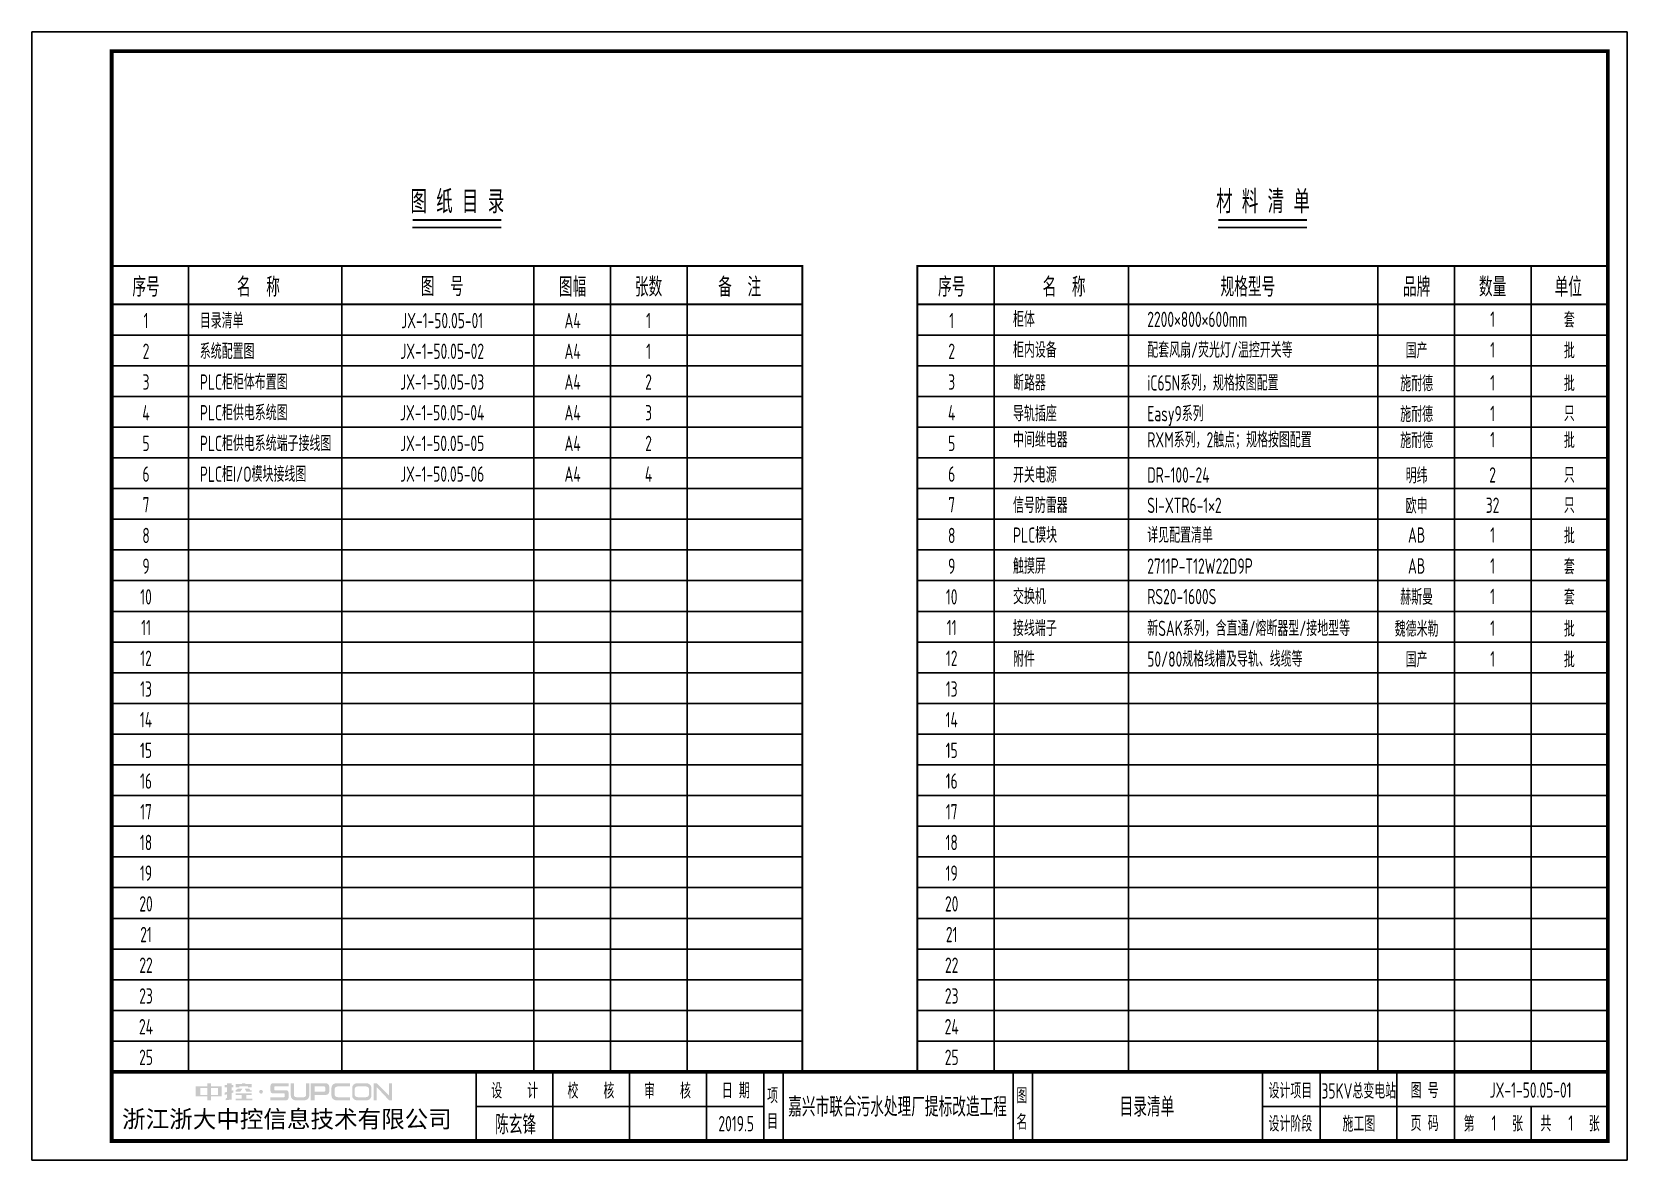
# Model space of a CAD drawing. Header units: millimetres. Extents: x 30557 to 235556, y -116603 to -73383.
# Drawn here: x 198134 to 202292, y -76323 to -73383 of the extents above; entities that cross this region are included whole.
import ezdxf
from ezdxf.enums import TextEntityAlignment as Align

# ---------------------------------------------------------------- set-up
doc = ezdxf.new("R2010")
doc.units = ezdxf.units.MM
doc.layers.add('_Drawing', color=7, linetype='Continuous', lineweight=25)
doc.styles.add('supcon', font='sceie.shx', dxfattribs={"width": 0.75, "height": 40, "bigfont": 'sceic.shx'})
doc.styles.add('Title', font='', dxfattribs={"height": 45})
doc.styles.get('Title').set_extended_font_data('SimHei')

msp = doc.modelspace()

# ---------------------------------------------------------------- texts
at = {"color": 7, "style": 'supcon', "width": 0.75}
for s, p in [('目录清单', (198571.4, -74155.5)), ('柜体', (200691, -74152)), ('2200×800×600mm', (201041, -74152)), ('系统配置图', (198571.4, -74235.5)), ('柜内设备', (200691, -74232)), ('配套风扇/荧光灯/温控开关等', (201041, -74232)), ('PLC柜柜体布置图', (198571.4, -74315.5)), ('断路器', (200691, -74317.7)), ('iC65N系列，规格按图配置', (201041, -74317.7)), ('PLC柜供电系统图', (198571.4, -74395.5)), ('导轨插座', (200691, -74397.7)), ('Easy9系列', (201041, -74397.7)), ('中间继电器', (200691, -74465.9)), ('RXM系列，2触点；规格按图配置', (201041, -74465.9)), ('PLC柜供电系统端子接线图', (198571.4, -74475.5)), ('PLC柜I/O模块接线图', (198571.4, -74555.5)), ('开关电源', (200691, -74557.7)), ('DR-100-24', (201041, -74557.7)), ('信号防雷器', (200691, -74636.7)), ('SI-XTR6-1×2', (201041, -74636.7)), ('PLC模块', (200691, -74714.4)), ('详见配置清单', (201041, -74714.4)), ('触摸屏', (200691, -74795.1)), ('2711P-T12W22D9P', (201041, -74795.1)), ('交换机', (200691, -74874.4)), ('RS20-1600S', (201041, -74874.4)), ('接线端子', (200691, -74957.3)), ('新SAK系列，含直通/熔断器型/接地型等', (201041, -74957.3)), ('附件', (200691, -75037.3)), ('50/80规格线槽及导轨、线缆等', (201041, -75037.3))]:
    msp.add_text(s, height=40, dxfattribs=at).set_placement(p)
at = {"color": 0, "style": 'supcon', "width": 0.75}
for s, p in [('JX-1-50.05-01', (199203.2, -74135.2)), ('JX-1-50.05-02', (199203.2, -74215.2)), ('JX-1-50.05-03', (199203.2, -74295.2)), ('JX-1-50.05-04', (199203.2, -74375.2)), ('3', (199741.1, -74375.2)), ('JX-1-50.05-05', (199203.2, -74455.2)), ('2', (199741.1, -74455.2)), ('JX-1-50.05-06', (199203.2, -74535.2)), ('4', (199741.1, -74535.2))]:
    msp.add_text(s, height=40, dxfattribs=at).set_placement(p, align=Align.MIDDLE)
at = {"color": 7, "style": 'supcon', "width": 0.75}
for s, p in [('A4', (199543.1, -74135.2)), ('1', (199741.1, -74135.2)), ('1', (201941.1, -74131.6)), ('套', (202141.1, -74131.6)), ('A4', (199543.1, -74215.2)), ('1', (199741.1, -74215.2)), ('国产', (201743.1, -74211.6)), ('1', (201941.1, -74211.6)), ('批', (202141.1, -74211.6)), ('A4', (199543.1, -74295.2)), ('2', (199741.1, -74295.2)), ('施耐德', (201743.1, -74297.3)), ('1', (201941.1, -74297.3)), ('批', (202141.1, -74297.3)), ('A4', (199543.1, -74375.2)), ('施耐德', (201743.1, -74377.3)), ('1', (201941.1, -74377.3)), ('只', (202141.1, -74377.3)), ('1', (201941.1, -74445.6)), ('批', (202141.1, -74445.6)), ('A4', (199543.1, -74455.2)), ('A4', (199543.1, -74535.2)), ('2', (201941.1, -74537.4)), ('只', (202141.1, -74537.4)), ('32', (201941.1, -74616.4)), ('只', (202141.1, -74616.4)), ('1', (201941.1, -74694.1)), ('批', (202141.1, -74694.1)), ('1', (201941.1, -74774.7)), ('套', (202141.1, -74774.7)), ('1', (201941.1, -74854.1)), ('套', (202141.1, -74854.1)), ('1', (201941.1, -74936.9)), ('批', (202141.1, -74936.9)), ('1', (201941.1, -75016.9)), ('批', (202141.1, -75016.9))]:
    msp.add_text(s, height=40, dxfattribs=at).set_placement(p, align=Align.MIDDLE)
at = {"linetype": 'Continuous', "style": 'supcon', "width": 0.75}
for s, p in [('施耐德', (201743.1, -74445.6)), ('明纬', (201743.1, -74537.4)), ('欧申', (201743.1, -74616.4)), ('AB', (201743.1, -74694.1)), ('AB', (201743.1, -74774.7)), ('赫斯曼', (201743.1, -74854.1)), ('魏德米勒', (201743.1, -74936.9)), ('国产', (201743.1, -75016.9))]:
    msp.add_text(s, height=40, dxfattribs=at).set_placement(p, align=Align.MIDDLE)
at = {"color": 3, "style": 'supcon', "width": 0.75}
for s, height, p in [('35KV总变电站', 40, (201592.4, -76140.5)), ('陈玄锋', 50, (199394.5, -76228)), ('2019.5', 40, (199969.5, -76228)), ('1', 40, (201945, -76226.6)), ('1', 40, (202145, -76226.6))]:
    msp.add_text(s, height=height, dxfattribs=at).set_placement(p, align=Align.MIDDLE)
at = {"layer": '_Drawing', "color": 3, "style": 'supcon', "width": 0.75}
for s, height, p in [('JX-1-50.05-01', 40, (202040.2, -76140.5)), ('嘉兴市联合污水处理厂提标改造工程', 50, (200390.1, -76181.9)), ('目录清单', 50, (201040.1, -76181.9)), ('1', 40, (201945, -76226.6)), ('1', 40, (202145, -76226.6))]:
    msp.add_text(s, height=height, dxfattribs=at).set_placement(p, align=Align.MIDDLE)

# ---------------------------------------------------------------- blocks, each defined once
blk = doc.blocks.new('中控·SUPCON')
at = {"linetype": 'Continuous'}
h = blk.add_hatch(color=2, dxfattribs=at)
h.dxf.hatch_style = 1
h.paths.add_polyline_path([(34, 33), (20, 33), (20, 37), (15, 37), (15, 36), (15, 33), (0, 33), (0, 20), (13, 20), (15, 20), (15, 15), (20, 15), (20, 20), (22, 20), (34, 20)])
h.paths.add_polyline_path([(20, 30), (20, 31), (29, 31), (29, 22), (20, 22)], flags=16)
h.paths.add_polyline_path([(15, 30), (15, 22), (6, 22), (6, 31), (15, 31)], flags=16)
h.paths.add_polyline_path([(47, 32), (49, 32), (49, 35), (47, 35), (47, 37), (41, 37), (41, 35), (38, 35), (38, 32), (41, 32), (41, 25.8), (38, 25), (38, 22), (41, 22.8), (41, 18.3), (39, 17), (39, 15), (47, 16), (47, 24.5), (49, 25), (49, 28), (47, 27.5)])
h.paths.add_polyline_path([(61, 30), (55, 30), (52, 28), (52, 26), (58, 26)])
h.paths.add_polyline_path([(73, 28), (71, 28), (70, 30), (64, 30), (66, 26), (73, 26)])
h.paths.add_polyline_path([(73, 36), (64.6, 36), (64.6, 37), (60.4, 37), (60.4, 36), (52, 36), (52, 32), (56.8, 32), (56.8, 33.1), (68.2, 33.1), (68.2, 32), (73, 32)])
h.paths.add_polyline_path([(66, 22), (73, 22), (73, 24), (52, 24), (52, 22), (60, 22), (60, 17), (52, 17), (52, 15), (74, 15), (74, 17), (66, 17)])
h.paths.add_polyline_path([(82.7, 26.1, 1), (87.6, 26.1, 1)])
h.paths.add_polyline_path([(118, 28), (103.5, 28, -0.414214), (102.5, 29), (102.5, 32, -0.414214), (103.5, 33), (121, 33), (121, 37), (100.5, 37, 0.414214), (97.5, 34), (97.5, 27, 0.414214), (100.5, 24), (115, 24, -0.414214), (116, 23), (116, 20, -0.414214), (115, 19), (97.5, 19), (97.5, 15), (118, 15, 0.414214), (121, 18), (121, 25, 0.414214)])
h.paths.add_polyline_path([(128, 37), (124, 37), (124, 36), (124, 21, 0.414214), (130, 15), (142, 15, 0.414214), (148, 21), (148, 37), (144, 37), (144, 22, -0.414214), (141, 19), (131, 19, -0.414214), (128, 22)])
h.paths.add_polyline_path([(174, 26), (174, 33, 0.414214), (170, 37), (150, 37), (150, 36), (150, 15), (155, 15), (155, 22), (170, 22, 0.414214)])
h.paths.add_polyline_path([(167, 26), (155, 26), (155, 33), (167, 33, -0.414214), (169, 31), (169, 28, -0.414214)], flags=16)
h.paths.add_polyline_path([(201, 19), (185, 19, -0.414214), (181, 23), (181, 29, -0.414214), (185, 33), (201, 33), (201, 37), (183, 37, 0.414214), (177, 31), (177, 21, 0.414214), (183, 15), (201, 15)])
h.paths.add_polyline_path([(229, 21), (229, 31, 0.414214), (223, 37), (210, 37, 0.414214), (204, 31), (204, 21, 0.414214), (210, 15), (223, 15, 0.414214)])
h.paths.add_polyline_path([(207, 23), (207, 29, -0.414214), (211, 33), (222, 33, -0.414214), (226, 29), (226, 23, -0.414214), (222, 19), (211, 19, -0.414214)], flags=16)
h.paths.add_polyline_path([(236, 32.1), (252, 15), (256, 15), (256, 37), (252, 37), (252, 21), (236, 37), (232, 37), (232, 36), (232, 15), (236, 15)])
h = blk.add_hatch(color=2, dxfattribs=at)
h.dxf.hatch_style = 1
h.paths.add_polyline_path([(34, 33), (20, 33), (20, 37), (15, 37), (15, 36), (15, 33), (0, 33), (0, 20), (13, 20), (15, 20), (15, 15), (20, 15), (20, 20), (22, 20), (34, 20)])
h.paths.add_polyline_path([(20, 30), (20, 31), (29, 31), (29, 22), (20, 22)], flags=16)
h.paths.add_polyline_path([(15, 30), (15, 22), (6, 22), (6, 31), (15, 31)], flags=16)
h.paths.add_polyline_path([(47, 32), (49, 32), (49, 35), (47, 35), (47, 37), (41, 37), (41, 35), (38, 35), (38, 32), (41, 32), (41, 25.8), (38, 25), (38, 22), (41, 22.8), (41, 18.3), (39, 17), (39, 15), (47, 16), (47, 24.5), (49, 25), (49, 28), (47, 27.5)])
h.paths.add_polyline_path([(61, 30), (55, 30), (52, 28), (52, 26), (58, 26)])
h.paths.add_polyline_path([(73, 28), (71, 28), (70, 30), (64, 30), (66, 26), (73, 26)])
h.paths.add_polyline_path([(73, 36), (64.6, 36), (64.6, 37), (60.4, 37), (60.4, 36), (52, 36), (52, 32), (56.8, 32), (56.8, 33.1), (68.2, 33.1), (68.2, 32), (73, 32)])
h.paths.add_polyline_path([(66, 22), (73, 22), (73, 24), (52, 24), (52, 22), (60, 22), (60, 17), (52, 17), (52, 15), (74, 15), (74, 17), (66, 17)])
h.paths.add_polyline_path([(82.7, 26.1, 1), (87.6, 26.1, 1)])
h.paths.add_polyline_path([(118, 28), (103.5, 28, -0.414214), (102.5, 29), (102.5, 32, -0.414214), (103.5, 33), (121, 33), (121, 37), (100.5, 37, 0.414214), (97.5, 34), (97.5, 27, 0.414214), (100.5, 24), (115, 24, -0.414214), (116, 23), (116, 20, -0.414214), (115, 19), (97.5, 19), (97.5, 15), (118, 15, 0.414214), (121, 18), (121, 25, 0.414214)])
h.paths.add_polyline_path([(128, 37), (124, 37), (124, 36), (124, 21, 0.414214), (130, 15), (142, 15, 0.414214), (148, 21), (148, 37), (144, 37), (144, 22, -0.414214), (141, 19), (131, 19, -0.414214), (128, 22)])
h.paths.add_polyline_path([(174, 26), (174, 33, 0.414214), (170, 37), (150, 37), (150, 36), (150, 15), (155, 15), (155, 22), (170, 22, 0.414214)])
h.paths.add_polyline_path([(167, 26), (155, 26), (155, 33), (167, 33, -0.414214), (169, 31), (169, 28, -0.414214)], flags=16)
h.paths.add_polyline_path([(201, 19), (185, 19, -0.414214), (181, 23), (181, 29, -0.414214), (185, 33), (201, 33), (201, 37), (183, 37, 0.414214), (177, 31), (177, 21, 0.414214), (183, 15), (201, 15)])
h.paths.add_polyline_path([(229, 21), (229, 31, 0.414214), (223, 37), (210, 37, 0.414214), (204, 31), (204, 21, 0.414214), (210, 15), (223, 15, 0.414214)])
h.paths.add_polyline_path([(207, 23), (207, 29, -0.414214), (211, 33), (222, 33, -0.414214), (226, 29), (226, 23, -0.414214), (222, 19), (211, 19, -0.414214)], flags=16)
h.paths.add_polyline_path([(236, 32.1), (252, 15), (256, 15), (256, 37), (252, 37), (252, 21), (236, 37), (232, 37), (232, 36), (232, 15), (236, 15)])
h = blk.add_hatch(color=2, dxfattribs=at)
h.dxf.hatch_style = 1
h.paths.add_polyline_path([(34, 33), (20, 33), (20, 37), (15, 37), (15, 36), (15, 33), (0, 33), (0, 20), (13, 20), (15, 20), (15, 15), (20, 15), (20, 20), (22, 20), (34, 20)])
h.paths.add_polyline_path([(20, 30), (20, 31), (29, 31), (29, 22), (20, 22)], flags=16)
h.paths.add_polyline_path([(15, 30), (15, 22), (6, 22), (6, 31), (15, 31)], flags=16)
h.paths.add_polyline_path([(47, 32), (49, 32), (49, 35), (47, 35), (47, 37), (41, 37), (41, 35), (38, 35), (38, 32), (41, 32), (41, 25.8), (38, 25), (38, 22), (41, 22.8), (41, 18.3), (39, 17), (39, 15), (47, 16), (47, 24.5), (49, 25), (49, 28), (47, 27.5)])
h.paths.add_polyline_path([(61, 30), (55, 30), (52, 28), (52, 26), (58, 26)])
h.paths.add_polyline_path([(73, 28), (71, 28), (70, 30), (64, 30), (66, 26), (73, 26)])
h.paths.add_polyline_path([(73, 36), (64.6, 36), (64.6, 37), (60.4, 37), (60.4, 36), (52, 36), (52, 32), (56.8, 32), (56.8, 33.1), (68.2, 33.1), (68.2, 32), (73, 32)])
h.paths.add_polyline_path([(66, 22), (73, 22), (73, 24), (52, 24), (52, 22), (60, 22), (60, 17), (52, 17), (52, 15), (74, 15), (74, 17), (66, 17)])
h.paths.add_polyline_path([(82.7, 26.1, 1), (87.6, 26.1, 1)])
h.paths.add_polyline_path([(118, 28), (103.5, 28, -0.414214), (102.5, 29), (102.5, 32, -0.414214), (103.5, 33), (121, 33), (121, 37), (100.5, 37, 0.414214), (97.5, 34), (97.5, 27, 0.414214), (100.5, 24), (115, 24, -0.414214), (116, 23), (116, 20, -0.414214), (115, 19), (97.5, 19), (97.5, 15), (118, 15, 0.414214), (121, 18), (121, 25, 0.414214)])
h.paths.add_polyline_path([(128, 37), (124, 37), (124, 36), (124, 21, 0.414214), (130, 15), (142, 15, 0.414214), (148, 21), (148, 37), (144, 37), (144, 22, -0.414214), (141, 19), (131, 19, -0.414214), (128, 22)])
h.paths.add_polyline_path([(174, 26), (174, 33, 0.414214), (170, 37), (150, 37), (150, 36), (150, 15), (155, 15), (155, 22), (170, 22, 0.414214)])
h.paths.add_polyline_path([(167, 26), (155, 26), (155, 33), (167, 33, -0.414214), (169, 31), (169, 28, -0.414214)], flags=16)
h.paths.add_polyline_path([(201, 19), (185, 19, -0.414214), (181, 23), (181, 29, -0.414214), (185, 33), (201, 33), (201, 37), (183, 37, 0.414214), (177, 31), (177, 21, 0.414214), (183, 15), (201, 15)])
h.paths.add_polyline_path([(229, 21), (229, 31, 0.414214), (223, 37), (210, 37, 0.414214), (204, 31), (204, 21, 0.414214), (210, 15), (223, 15, 0.414214)])
h.paths.add_polyline_path([(207, 23), (207, 29, -0.414214), (211, 33), (222, 33, -0.414214), (226, 29), (226, 23, -0.414214), (222, 19), (211, 19, -0.414214)], flags=16)
h.paths.add_polyline_path([(236, 32.1), (252, 15), (256, 15), (256, 37), (252, 37), (252, 21), (236, 37), (232, 37), (232, 36), (232, 15), (236, 15)])
h = blk.add_hatch(color=2, dxfattribs=at)
h.dxf.hatch_style = 1
h.paths.add_polyline_path([(34, 33), (20, 33), (20, 37), (15, 37), (15, 36), (15, 33), (0, 33), (0, 20), (13, 20), (15, 20), (15, 15), (20, 15), (20, 20), (22, 20), (34, 20)])
h.paths.add_polyline_path([(20, 30), (20, 31), (29, 31), (29, 22), (20, 22)], flags=16)
h.paths.add_polyline_path([(15, 30), (15, 22), (6, 22), (6, 31), (15, 31)], flags=16)
h.paths.add_polyline_path([(47, 32), (49, 32), (49, 35), (47, 35), (47, 37), (41, 37), (41, 35), (38, 35), (38, 32), (41, 32), (41, 25.8), (38, 25), (38, 22), (41, 22.8), (41, 18.3), (39, 17), (39, 15), (47, 16), (47, 24.5), (49, 25), (49, 28), (47, 27.5)])
h.paths.add_polyline_path([(61, 30), (55, 30), (52, 28), (52, 26), (58, 26)])
h.paths.add_polyline_path([(73, 28), (71, 28), (70, 30), (64, 30), (66, 26), (73, 26)])
h.paths.add_polyline_path([(73, 36), (64.6, 36), (64.6, 37), (60.4, 37), (60.4, 36), (52, 36), (52, 32), (56.8, 32), (56.8, 33.1), (68.2, 33.1), (68.2, 32), (73, 32)])
h.paths.add_polyline_path([(66, 22), (73, 22), (73, 24), (52, 24), (52, 22), (60, 22), (60, 17), (52, 17), (52, 15), (74, 15), (74, 17), (66, 17)])
h.paths.add_polyline_path([(82.7, 26.1, 1), (87.6, 26.1, 1)])
h.paths.add_polyline_path([(118, 28), (103.5, 28, -0.414214), (102.5, 29), (102.5, 32, -0.414214), (103.5, 33), (121, 33), (121, 37), (100.5, 37, 0.414214), (97.5, 34), (97.5, 27, 0.414214), (100.5, 24), (115, 24, -0.414214), (116, 23), (116, 20, -0.414214), (115, 19), (97.5, 19), (97.5, 15), (118, 15, 0.414214), (121, 18), (121, 25, 0.414214)])
h.paths.add_polyline_path([(128, 37), (124, 37), (124, 36), (124, 21, 0.414214), (130, 15), (142, 15, 0.414214), (148, 21), (148, 37), (144, 37), (144, 22, -0.414214), (141, 19), (131, 19, -0.414214), (128, 22)])
h.paths.add_polyline_path([(174, 26), (174, 33, 0.414214), (170, 37), (150, 37), (150, 36), (150, 15), (155, 15), (155, 22), (170, 22, 0.414214)])
h.paths.add_polyline_path([(167, 26), (155, 26), (155, 33), (167, 33, -0.414214), (169, 31), (169, 28, -0.414214)], flags=16)
h.paths.add_polyline_path([(201, 19), (185, 19, -0.414214), (181, 23), (181, 29, -0.414214), (185, 33), (201, 33), (201, 37), (183, 37, 0.414214), (177, 31), (177, 21, 0.414214), (183, 15), (201, 15)])
h.paths.add_polyline_path([(229, 21), (229, 31, 0.414214), (223, 37), (210, 37, 0.414214), (204, 31), (204, 21, 0.414214), (210, 15), (223, 15, 0.414214)])
h.paths.add_polyline_path([(207, 23), (207, 29, -0.414214), (211, 33), (222, 33, -0.414214), (226, 29), (226, 23, -0.414214), (222, 19), (211, 19, -0.414214)], flags=16)
h.paths.add_polyline_path([(236, 32.1), (252, 15), (256, 15), (256, 37), (252, 37), (252, 21), (236, 37), (232, 37), (232, 36), (232, 15), (236, 15)])
h = blk.add_hatch(color=2, dxfattribs=at)
h.dxf.hatch_style = 1
h.paths.add_polyline_path([(34, 33), (20, 33), (20, 37), (15, 37), (15, 36), (15, 33), (0, 33), (0, 20), (13, 20), (15, 20), (15, 15), (20, 15), (20, 20), (22, 20), (34, 20)])
h.paths.add_polyline_path([(20, 30), (20, 31), (29, 31), (29, 22), (20, 22)], flags=16)
h.paths.add_polyline_path([(15, 30), (15, 22), (6, 22), (6, 31), (15, 31)], flags=16)
h.paths.add_polyline_path([(47, 32), (49, 32), (49, 35), (47, 35), (47, 37), (41, 37), (41, 35), (38, 35), (38, 32), (41, 32), (41, 25.8), (38, 25), (38, 22), (41, 22.8), (41, 18.3), (39, 17), (39, 15), (47, 16), (47, 24.5), (49, 25), (49, 28), (47, 27.5)])
h.paths.add_polyline_path([(61, 30), (55, 30), (52, 28), (52, 26), (58, 26)])
h.paths.add_polyline_path([(73, 28), (71, 28), (70, 30), (64, 30), (66, 26), (73, 26)])
h.paths.add_polyline_path([(73, 36), (64.6, 36), (64.6, 37), (60.4, 37), (60.4, 36), (52, 36), (52, 32), (56.8, 32), (56.8, 33.1), (68.2, 33.1), (68.2, 32), (73, 32)])
h.paths.add_polyline_path([(66, 22), (73, 22), (73, 24), (52, 24), (52, 22), (60, 22), (60, 17), (52, 17), (52, 15), (74, 15), (74, 17), (66, 17)])
h.paths.add_polyline_path([(82.7, 26.1, 1), (87.6, 26.1, 1)])
h.paths.add_polyline_path([(118, 28), (103.5, 28, -0.414214), (102.5, 29), (102.5, 32, -0.414214), (103.5, 33), (121, 33), (121, 37), (100.5, 37, 0.414214), (97.5, 34), (97.5, 27, 0.414214), (100.5, 24), (115, 24, -0.414214), (116, 23), (116, 20, -0.414214), (115, 19), (97.5, 19), (97.5, 15), (118, 15, 0.414214), (121, 18), (121, 25, 0.414214)])
h.paths.add_polyline_path([(128, 37), (124, 37), (124, 36), (124, 21, 0.414214), (130, 15), (142, 15, 0.414214), (148, 21), (148, 37), (144, 37), (144, 22, -0.414214), (141, 19), (131, 19, -0.414214), (128, 22)])
h.paths.add_polyline_path([(174, 26), (174, 33, 0.414214), (170, 37), (150, 37), (150, 36), (150, 15), (155, 15), (155, 22), (170, 22, 0.414214)])
h.paths.add_polyline_path([(167, 26), (155, 26), (155, 33), (167, 33, -0.414214), (169, 31), (169, 28, -0.414214)], flags=16)
h.paths.add_polyline_path([(201, 19), (185, 19, -0.414214), (181, 23), (181, 29, -0.414214), (185, 33), (201, 33), (201, 37), (183, 37, 0.414214), (177, 31), (177, 21, 0.414214), (183, 15), (201, 15)])
h.paths.add_polyline_path([(229, 21), (229, 31, 0.414214), (223, 37), (210, 37, 0.414214), (204, 31), (204, 21, 0.414214), (210, 15), (223, 15, 0.414214)])
h.paths.add_polyline_path([(207, 23), (207, 29, -0.414214), (211, 33), (222, 33, -0.414214), (226, 29), (226, 23, -0.414214), (222, 19), (211, 19, -0.414214)], flags=16)
h.paths.add_polyline_path([(236, 32.1), (252, 15), (256, 15), (256, 37), (252, 37), (252, 21), (236, 37), (232, 37), (232, 36), (232, 15), (236, 15)])
h = blk.add_hatch(color=2, dxfattribs=at)
h.dxf.hatch_style = 1
h.paths.add_polyline_path([(34, 33), (20, 33), (20, 37), (15, 37), (15, 36), (15, 33), (0, 33), (0, 20), (13, 20), (15, 20), (15, 15), (20, 15), (20, 20), (22, 20), (34, 20)])
h.paths.add_polyline_path([(20, 30), (20, 31), (29, 31), (29, 22), (20, 22)], flags=16)
h.paths.add_polyline_path([(15, 30), (15, 22), (6, 22), (6, 31), (15, 31)], flags=16)
h.paths.add_polyline_path([(47, 32), (49, 32), (49, 35), (47, 35), (47, 37), (41, 37), (41, 35), (38, 35), (38, 32), (41, 32), (41, 25.8), (38, 25), (38, 22), (41, 22.8), (41, 18.3), (39, 17), (39, 15), (47, 16), (47, 24.5), (49, 25), (49, 28), (47, 27.5)])
h.paths.add_polyline_path([(61, 30), (55, 30), (52, 28), (52, 26), (58, 26)])
h.paths.add_polyline_path([(73, 28), (71, 28), (70, 30), (64, 30), (66, 26), (73, 26)])
h.paths.add_polyline_path([(73, 36), (64.6, 36), (64.6, 37), (60.4, 37), (60.4, 36), (52, 36), (52, 32), (56.8, 32), (56.8, 33.1), (68.2, 33.1), (68.2, 32), (73, 32)])
h.paths.add_polyline_path([(66, 22), (73, 22), (73, 24), (52, 24), (52, 22), (60, 22), (60, 17), (52, 17), (52, 15), (74, 15), (74, 17), (66, 17)])
h.paths.add_polyline_path([(82.7, 26.1, 1), (87.6, 26.1, 1)])
h.paths.add_polyline_path([(118, 28), (103.5, 28, -0.414214), (102.5, 29), (102.5, 32, -0.414214), (103.5, 33), (121, 33), (121, 37), (100.5, 37, 0.414214), (97.5, 34), (97.5, 27, 0.414214), (100.5, 24), (115, 24, -0.414214), (116, 23), (116, 20, -0.414214), (115, 19), (97.5, 19), (97.5, 15), (118, 15, 0.414214), (121, 18), (121, 25, 0.414214)])
h.paths.add_polyline_path([(128, 37), (124, 37), (124, 36), (124, 21, 0.414214), (130, 15), (142, 15, 0.414214), (148, 21), (148, 37), (144, 37), (144, 22, -0.414214), (141, 19), (131, 19, -0.414214), (128, 22)])
h.paths.add_polyline_path([(174, 26), (174, 33, 0.414214), (170, 37), (150, 37), (150, 36), (150, 15), (155, 15), (155, 22), (170, 22, 0.414214)])
h.paths.add_polyline_path([(167, 26), (155, 26), (155, 33), (167, 33, -0.414214), (169, 31), (169, 28, -0.414214)], flags=16)
h.paths.add_polyline_path([(201, 19), (185, 19, -0.414214), (181, 23), (181, 29, -0.414214), (185, 33), (201, 33), (201, 37), (183, 37, 0.414214), (177, 31), (177, 21, 0.414214), (183, 15), (201, 15)])
h.paths.add_polyline_path([(229, 21), (229, 31, 0.414214), (223, 37), (210, 37, 0.414214), (204, 31), (204, 21, 0.414214), (210, 15), (223, 15, 0.414214)])
h.paths.add_polyline_path([(207, 23), (207, 29, -0.414214), (211, 33), (222, 33, -0.414214), (226, 29), (226, 23, -0.414214), (222, 19), (211, 19, -0.414214)], flags=16)
h.paths.add_polyline_path([(236, 32.1), (252, 15), (256, 15), (256, 37), (252, 37), (252, 21), (236, 37), (232, 37), (232, 36), (232, 15), (236, 15)])
blk = doc.blocks.new('supcon图框')
at = {"linetype": 'Continuous'}
for p, q in [((6145.7, 4361.7), (1987.7, 4361.7)), ((1987.7, 4361.7), (1987.7, 1421.7)), ((6145.7, 1421.7), (6145.7, 4361.7)), ((1987.7, 1421.7), (6145.7, 1421.7))]:
    blk.add_line(p, q, dxfattribs=at)
for p, q in [((3145.7, 1651.7), (3145.7, 1471.7)), ((3345.7, 1651.7), (3345.7, 1471.7)), ((3545.7, 1651.7), (3545.7, 1471.7)), ((3745.7, 1651.7), (3745.7, 1471.7)), ((3895.7, 1651.7), (3895.7, 1471.7)), ((3945.7, 1651.7), (3945.7, 1471.7)), ((4545.7, 1651.7), (4545.7, 1471.7)), ((4595.7, 1651.7), (4595.7, 1471.7)), ((5195.7, 1651.7), (5195.7, 1471.7)), ((5345.7, 1651.7), (5345.7, 1471.7)), ((5545.7, 1651.7), (5545.7, 1471.7)), ((5695.7, 1651.7), (5695.7, 1471.7)), ((3145.7, 1561.7), (3895.7, 1561.7)), ((5195.7, 1561.7), (6095.7, 1561.7)), ((5895.7, 1561.7), (5895.7, 1471.7))]:
    blk.add_line(p, q)
at = {"linetype": 'Continuous', "const_width": 10}
blk.add_lwpolyline([(2195.7, 4311.7), (6095.7, 4311.7), (6095.7, 1471.7), (2195.7, 1471.7)], close=True, dxfattribs=at)
blk.add_lwpolyline([(2195.7, 1651.7), (6095.7, 1651.7)], dxfattribs=at)
at = {"linetype": 'Continuous', "xscale": 2, "yscale": 2, "zscale": 2}
blk.add_blockref('中控·SUPCON', (2414.6, 1547.7), dxfattribs=at)
at = {"style": 'supcon', "width": 0.75}
for s, p in [('设    计', (3246.2, 1604.2)), ('校    核', (3444.8, 1604.2)), ('审    核', (3644.5, 1604.2)), ('日 期', (3822.5, 1604.2)), ('设计项目', (5268, 1604.2)), ('图 号', (5618, 1604.2)), ('项', (3918.2, 1590.7)), ('图', (4568.2, 1590.7)), ('目', (3918.2, 1522.9)), ('名', (4568.2, 1522.9)), ('设计阶段', (5268, 1518.1)), ('施工图', (5446.5, 1518.1)), ('页 码', (5618, 1518.1)), ('第      张', (5797, 1518.1)), ('共      张', (5997, 1518.1))]:
    blk.add_text(s, height=40, dxfattribs=at).set_placement(p, align=Align.MIDDLE)
at = {"style": 'Title'}
blk.add_text('浙江浙大中控信息技术有限公司', height=45, dxfattribs=at).set_placement((2222.8, 1506.2))
blk = doc.blocks.new('目录清单表格')
at = {"linetype": 'Continuous'}
for p, q in [((2980.1, 3851.7), (3211.2, 3851.7)), ((5080.1, 3851.7), (5311.2, 3851.7)), ((2395.7, 3751.7), (2395.7, 1651.7)), ((2795.7, 3751.7), (2795.7, 1651.7)), ((3295.7, 3751.7), (3295.7, 1651.7)), ((3495.7, 3751.7), (3495.7, 1651.7)), ((3695.7, 3751.7), (3695.7, 1651.7)), ((4495.7, 3751.7), (4495.7, 1651.7)), ((4845.7, 3751.7), (4845.7, 1651.7)), ((5495.7, 3751.7), (5495.7, 1651.7)), ((5695.7, 3751.7), (5695.7, 1651.7)), ((5895.7, 3751.7), (5895.7, 1651.7)), ((2195.7, 3571.7), (3995.7, 3571.7)), ((4295.7, 3571.7), (6095.7, 3571.7)), ((2195.7, 3491.7), (3995.7, 3491.7)), ((4295.7, 3491.7), (6095.7, 3491.7)), ((2195.7, 3411.7), (3995.7, 3411.7)), ((4295.7, 3411.7), (6095.7, 3411.7)), ((2195.7, 3331.7), (3995.7, 3331.7)), ((4295.7, 3331.7), (6095.7, 3331.7)), ((2195.7, 3251.7), (3995.7, 3251.7)), ((4295.7, 3251.7), (6095.7, 3251.7)), ((2195.7, 3171.7), (3995.7, 3171.7)), ((4295.7, 3171.7), (6095.7, 3171.7)), ((2195.7, 3091.7), (3995.7, 3091.7)), ((4295.7, 3091.7), (6095.7, 3091.7)), ((2195.7, 3011.7), (3995.7, 3011.7)), ((4295.7, 3011.7), (6095.7, 3011.7)), ((2195.7, 2931.7), (3995.7, 2931.7)), ((4295.7, 2931.7), (6095.7, 2931.7)), ((2195.7, 2851.7), (3995.7, 2851.7)), ((4295.7, 2851.7), (6095.7, 2851.7)), ((2195.7, 2771.7), (3995.7, 2771.7)), ((4295.7, 2771.7), (6095.7, 2771.7)), ((2195.7, 2691.7), (3995.7, 2691.7)), ((4295.7, 2691.7), (6095.7, 2691.7)), ((2195.7, 2611.7), (3995.7, 2611.7)), ((4295.7, 2611.7), (6095.7, 2611.7)), ((2195.7, 2531.7), (3995.7, 2531.7)), ((4295.7, 2531.7), (6095.7, 2531.7)), ((2195.7, 2451.7), (3995.7, 2451.7)), ((4295.7, 2451.7), (6095.7, 2451.7)), ((2195.7, 2371.7), (3995.7, 2371.7)), ((4295.7, 2371.7), (6095.7, 2371.7)), ((2195.7, 2291.7), (3995.7, 2291.7)), ((4295.7, 2291.7), (6095.7, 2291.7)), ((2195.7, 2211.7), (3995.7, 2211.7)), ((4295.7, 2211.7), (6095.7, 2211.7)), ((2195.7, 2131.7), (3995.7, 2131.7)), ((4295.7, 2131.7), (6095.7, 2131.7)), ((2195.7, 2051.7), (3995.7, 2051.7)), ((4295.7, 2051.7), (6095.7, 2051.7)), ((2195.7, 1971.7), (3995.7, 1971.7)), ((4295.7, 1971.7), (6095.7, 1971.7)), ((2195.7, 1891.7), (3995.7, 1891.7)), ((4295.7, 1891.7), (6095.7, 1891.7)), ((2195.7, 1811.7), (3995.7, 1811.7)), ((4295.7, 1811.7), (6095.7, 1811.7)), ((2195.7, 1731.7), (3995.7, 1731.7)), ((4295.7, 1731.7), (6095.7, 1731.7))]:
    blk.add_line(p, q, dxfattribs=at)
at = {"linetype": 'Continuous', "const_width": 5}
for points in [[(2980.1, 3871.7), (3211.2, 3871.7)], [(5080.1, 3871.7), (5311.2, 3871.7)], [(2195.7, 3751.7), (3995.7, 3751.7), (3995.7, 1651.7)], [(6095.7, 3751.7), (4295.7, 3751.7), (4295.7, 1651.7)], [(3995.7, 3651.7), (2195.7, 3651.7)], [(4295.7, 3651.7), (6095.7, 3651.7)]]:
    blk.add_lwpolyline(points, dxfattribs=at)
at = {"color": 7, "style": 'supcon', "width": 0.75}
for s, height, p in [('图 纸 目 录', 60, (3096.6, 3922.3)), ('材 料 清 单', 60, (5196.6, 3922.3)), ('序号', 50, (2285.2, 3699.5)), ('名  称', 50, (2578.2, 3699.5)), ('图  号', 50, (3057.2, 3699.5)), ('图幅', 50, (3397.1, 3699.5)), ('张数', 50, (3595.1, 3699.5)), ('备  注', 50, (3832.6, 3699.5)), ('序号', 50, (4385.2, 3699.5)), ('名  称', 50, (4678.2, 3699.5)), ('规格型号', 50, (5157.2, 3699.5)), ('品牌', 50, (5597.1, 3699.5)), ('数量', 50, (5795.1, 3699.5)), ('单位', 50, (5992.4, 3699.5)), ('1', 40, (2285.2, 3609.5)), ('1', 40, (4385.2, 3609.5)), ('2', 40, (2285.2, 3529.5)), ('2', 40, (4385.2, 3529.5)), ('3', 40, (2285.2, 3449.5)), ('3', 40, (4385.2, 3449.5)), ('4', 40, (2285.2, 3369.5)), ('4', 40, (4385.2, 3369.5)), ('5', 40, (2285.2, 3289.5)), ('5', 40, (4385.2, 3289.5)), ('6', 40, (2285.2, 3209.5)), ('6', 40, (4385.2, 3209.5)), ('7', 40, (2285.2, 3129.5)), ('7', 40, (4385.2, 3129.5)), ('8', 40, (2285.2, 3049.5)), ('8', 40, (4385.2, 3049.5)), ('9', 40, (2285.2, 2969.5)), ('9', 40, (4385.2, 2969.5)), ('10', 40, (2285.2, 2889.5)), ('10', 40, (4385.2, 2889.5)), ('11', 40, (2285.2, 2809.5)), ('11', 40, (4385.2, 2809.5)), ('12', 40, (2285.2, 2729.5)), ('12', 40, (4385.2, 2729.5)), ('13', 40, (2285.2, 2649.5)), ('13', 40, (4385.2, 2649.5)), ('14', 40, (2285.2, 2569.5)), ('14', 40, (4385.2, 2569.5)), ('15', 40, (2285.2, 2489.5)), ('15', 40, (4385.2, 2489.5)), ('16', 40, (2285.2, 2409.5)), ('16', 40, (4385.2, 2409.5)), ('17', 40, (2285.2, 2329.5)), ('17', 40, (4385.2, 2329.5)), ('18', 40, (2285.2, 2249.5)), ('18', 40, (4385.2, 2249.5)), ('19', 40, (2285.2, 2169.5)), ('19', 40, (4385.2, 2169.5)), ('20', 40, (2285.2, 2089.5)), ('20', 40, (4385.2, 2089.5)), ('21', 40, (2285.2, 2009.5)), ('21', 40, (4385.2, 2009.5)), ('22', 40, (2285.2, 1929.5)), ('22', 40, (4385.2, 1929.5)), ('23', 40, (2285.2, 1849.5)), ('23', 40, (4385.2, 1849.5)), ('24', 40, (2285.2, 1769.5)), ('24', 40, (4385.2, 1769.5)), ('25', 40, (2285.2, 1689.5)), ('25', 40, (4385.2, 1689.5))]:
    blk.add_text(s, height=height, dxfattribs=at).set_placement(p, align=Align.MIDDLE)

# ---------------------------------------------------------------- linework, layer by layer
at = {"linetype": 'Continuous'}
msp.add_line((198133.7, -76323), (198133.7, -73383), dxfattribs=at)

# ---------------------------------------------------------------- block references
for name in ['supcon图框', '目录清单表格']:
    msp.add_blockref(name, (196146, -77744.7))

msp.set_redraw_order([(e.dxf.handle, doc.entitydb.next_handle()) for e in msp.query("TEXT MTEXT ATTDEF DIMENSION ARC_DIMENSION")])  # texts and dimensions are drawn at this point

doc.saveas('drawing.dxf')
